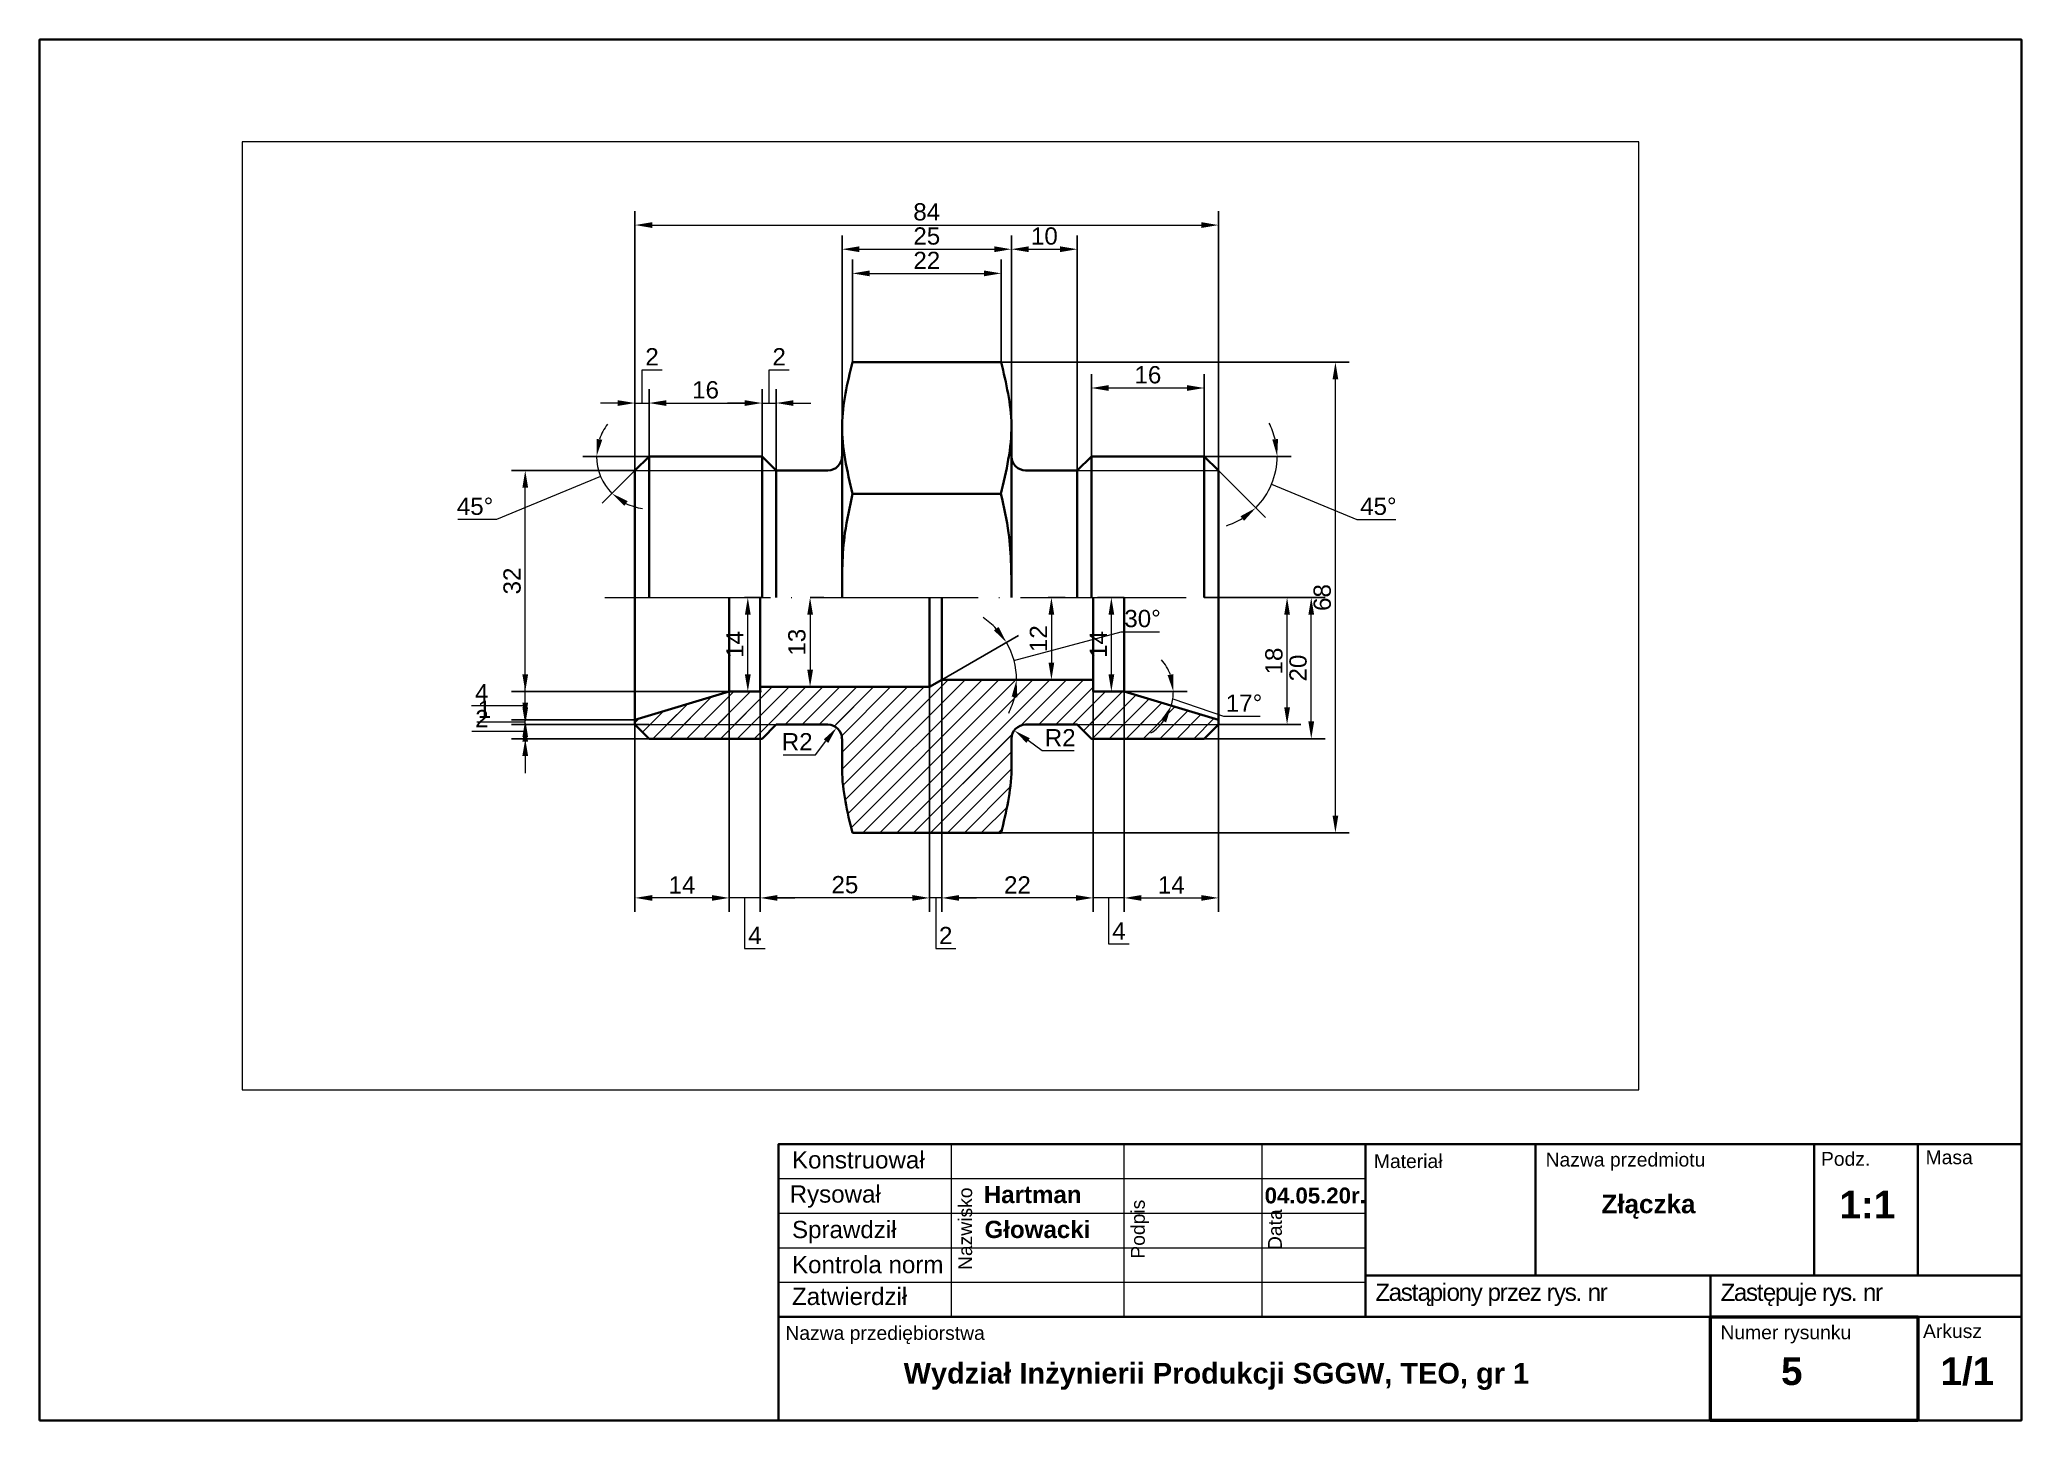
# Paper-space layout 'Układ1' of a CAD drawing. Header units: millimetres. Extents: x 5 to 292, y 5 to 205.
# The model-space entities are those that its viewports show. They can reach past a viewport. Long polylines and large blocks are cut down to what shows.
import ezdxf

# ---------------------------------------------------------------- set-up
doc = ezdxf.new("R2010")
doc.units = ezdxf.units.MM
doc.linetypes.add('ACAD_ISO04W100', pattern=[30, 24, -3, 0, -3])
doc.layers.get('0').update_dxf_attribs({"plot": 0})
for name, color, linetype, lineweight in [('l. b. gruba', 7, 'Continuous', 50), ('l. cienka', 7, 'Continuous', 15), ('l. gruba', 7, 'Continuous', 35), ('średnica', 7, 'ACAD_ISO04W100', 15)]:
    doc.layers.add(name, color=color, linetype=linetype, lineweight=lineweight)
doc.styles.add('Opisowy', font='arial.ttf')
doc.styles.get("Standard").update_dxf_attribs({"font": 'arial.ttf'})
doc.dimstyles.new('ISO-25', dxfattribs={"dimtxt": 2.5, "dimasz": 2.5, "dimexe": 2, "dimexo": 0, "dimtad": 1, "dimtoh": 1, "dimdec": 0, "dimzin": 9, "dimtxsty": 'Standard', "dimcen": 2.5, "dimadec": 0, "dimazin": 0, "dimtfac": 1, "dimtdec": 0, "dimtmove": 1, "dimatfit": 0, "dimfxl": 1, "dimlwd": 9, "dimarcsym": 0})
pattern_1 = [(45, (401.954, 824.1795), (-1.22412, 1.22412), [])]

psp = doc.layouts.new('Układ1')

# ---------------------------------------------------------------- texts
at = {"layer": 'l. cienka', "attachment_point": 1, "style": 'Opisowy'}
for s, insert, char_height, width in [('{\\fArial|b1|i0|c238|p34;Hartman}', (141.73, 38.97), 2.5, 15.114), ('{\\fArial|b1|i0|c238|p34;04.05.20r.}', (182.41, 38.72), 2.3, 15.114), ('{\\fArial|b1|i0|c238|p34;Złączka}', (231.18, 37.7), 2.7, 17.1334), ('{\\fArial|b1|i0|c238|p34;1:1}', (265.66, 38.26), 4, 6.983), ('{\\fArial|b1|i0|c238|p34;Głowacki}', (141.84, 33.91), 2.5, 15.114), ('{\\fArial|b1|i0|c238|p34;Wydział Inżynierii Produkcji SGGW, TEO, gr 1}', (130.13, 13.33), 3, 92.8055), ('{\\fArial|b1|i0|c238|p34;5}', (257.2, 14.12), 4, 7.8441), ('{\\fArial|b1|i0|c238|p34;1/1}', (280.29, 14.13), 4, 7.8774)]:
    psp.add_mtext(s, dxfattribs=dict(at, insert=insert, char_height=char_height, width=width))

msp = doc.modelspace()

# ---------------------------------------------------------------- blocks, each defined once
blk = doc.blocks.new('blok A4')
at = {"layer": 'l. b. gruba'}
blk.add_lwpolyline([(277, 5), (247, 5), (247, 20), (277, 20)], close=True, dxfattribs=at)
at = {"layer": 'l. cienka'}
for p, q in [((137, 45), (137, 20)), ((162, 45), (162, 20)), ((182, 45), (182, 20)), ((197, 40), (112, 40)), ((112, 35), (197, 35)), ((112, 30), (197, 30)), ((112, 25), (197, 25))]:
    blk.add_line(p, q, dxfattribs=at)
at = {"layer": 'l. gruba'}
for p, q in [((277, 45), (277, 26)), ((247, 20), (247, 26))]:
    blk.add_line(p, q, dxfattribs=at)
for points in [[(5, 5), (292, 5), (292, 205), (5, 205)], [(292, 5), (112, 5), (112, 45), (292, 45)], [(292, 20), (197, 20), (197, 45), (292, 45)], [(197, 45), (221.64, 45), (221.64, 26), (197, 26)], [(292, 45), (262, 45), (262, 26), (292, 26)], [(292, 20), (197, 20), (197, 26), (292, 26)], [(292, 5), (112, 5), (112, 20), (292, 20)], [(292, 5), (277, 5), (277, 20), (292, 20)]]:
    blk.add_lwpolyline(points, close=True, dxfattribs=at)
at = {"layer": 'l. cienka', "char_height": 2.5, "attachment_point": 1}
for s, width, heights, insert in [('\\pxi1;Konstruował', 23.5451, [6.69], (111.46, 43.99)), (' Rysował', 23.4908, [0], (112.65, 39.04)), ('\\pxi1;Sprawdził', 23.5451, [6.69], (111.46, 33.9)), ('\\pxi1;Kontrola norm', 24.9004, [3.82], (111.46, 28.82)), ('\\pxi1;Zatwierdził', 23.5451, [4.21], (111.46, 24.21))]:
    blk.add_mtext_dynamic_manual_height_columns(s, width=width, gutter_width=12.5, heights=heights, dxfattribs=dict(at, insert=insert))
at = {"layer": 'l. cienka', "attachment_point": 1, "style": 'Opisowy'}
for s, insert, char_height, width in [('Materiał', (198.23, 43.55), 2, 11.2308), ('Nazwa przedmiotu', (223.1, 43.77), 2, 26.405), ('Podz.', (262.98, 43.88), 2, 9.4087), ('Masa', (278.13, 44.11), 2, 10.366), ('{\\T0.9;Zastąpiony przez rys. nr}', (198.45, 24.81), 2.5, 46.6214), ('{\\T0.9;Zastępuje rys. nr}', (248.45, 24.81), 2.5, 43.5455), ('Nazwa przediębiorstwa', (113, 18.66), 2, 38.3385), ('Numer rysunku', (248.42, 18.75), 2, 21.8549), ('Arkusz', (277.76, 18.93), 2, 38.3385)]:
    blk.add_mtext(s, dxfattribs=dict(at, insert=insert, char_height=char_height, width=width))
at = {"layer": 'l. cienka', "char_height": 2, "attachment_point": 1, "rotation": 90, "style": 'Opisowy'}
for s, insert, width in [('\\pxt10;Nazwisko', (138.04, 26.78), 16.5645), ('Podpis', (163.05, 28.42), 10.7066), ('Data', (182.9, 29.67), 7.3907)]:
    blk.add_mtext(s, dxfattribs=dict(at, insert=insert, width=width))
blk = doc.blocks.new('*D1')
at = {"layer": 'Defpoints', "color": 0, "transparency": 16777216}
for p in [(458.52, 988.66), (456.48, 978.89), (458.52, 978.89)]:
    blk.add_point(p, dxfattribs=at)
at = {"layer": 'l. cienka', "color": 0, "lineweight": 9, "transparency": 16777216}
for p, q in [((457.5, 988.66), (457.5, 993.48)), ((457.5, 993.48), (460.41, 993.48)), ((453.98, 988.66), (451.48, 988.66)), ((456.48, 988.66), (458.52, 988.66)), ((456.48, 988.66), (458.52, 988.66)), ((461.02, 988.66), (463.52, 988.66))]:
    blk.add_line(p, q, dxfattribs=at)
at = {"layer": 'l. cienka', "color": 0, "lineweight": -2, "transparency": 16777216}
for p, q in [((456.48, 978.89), (456.48, 990.66)), ((458.52, 978.89), (458.52, 990.66))]:
    blk.add_line(p, q, dxfattribs=at)
at = {"layer": 'l. cienka', "color": 0, "transparency": 16777216}
for points in [[(453.98, 989.07), (453.98, 988.24), (456.48, 988.66)], [(461.02, 989.07), (461.02, 988.24), (458.52, 988.66)]]:
    blk.add_solid(points, dxfattribs=at)
at = {"layer": 'l. cienka', "color": 0, "transparency": 16777216, "insert": (458.95, 995.36), "char_height": 2.5, "attachment_point": 5}
blk.add_mtext('2', dxfattribs=at)
blk = doc.blocks.new('*D2')
at = {"layer": 'Defpoints', "color": 0, "transparency": 16777216}
for p in [(474.88, 988.66), (458.52, 978.89), (474.88, 980.94)]:
    blk.add_point(p, dxfattribs=at)
at = {"layer": 'l. cienka', "color": 0, "lineweight": -2, "transparency": 16777216}
for p, q in [((458.52, 978.89), (458.52, 990.66)), ((474.88, 980.94), (474.88, 990.66))]:
    blk.add_line(p, q, dxfattribs=at)
at = {"layer": 'l. cienka', "color": 0, "lineweight": 9, "transparency": 16777216}
blk.add_line((461.02, 988.66), (472.38, 988.66), dxfattribs=at)
at = {"layer": 'l. cienka', "color": 0, "transparency": 16777216}
for points in [[(461.02, 989.07), (461.02, 988.24), (458.52, 988.66)], [(472.38, 989.07), (472.38, 988.24), (474.88, 988.66)]]:
    blk.add_solid(points, dxfattribs=at)
at = {"layer": 'l. cienka', "color": 0, "transparency": 16777216, "insert": (466.7, 990.56), "char_height": 2.5, "attachment_point": 5}
blk.add_mtext('16', dxfattribs=at)
blk = doc.blocks.new('*D3')
at = {"layer": 'Defpoints', "color": 0, "transparency": 16777216}
for p in [(476.93, 988.66), (474.88, 980.94), (476.93, 978.9)]:
    blk.add_point(p, dxfattribs=at)
at = {"layer": 'l. cienka', "color": 0, "lineweight": 9, "transparency": 16777216}
for p, q in [((475.9, 988.66), (475.9, 993.48)), ((475.9, 993.48), (478.81, 993.48)), ((472.38, 988.66), (469.88, 988.66)), ((474.88, 988.66), (476.93, 988.66)), ((474.88, 988.66), (476.93, 988.66)), ((479.43, 988.66), (481.93, 988.66))]:
    blk.add_line(p, q, dxfattribs=at)
at = {"layer": 'l. cienka', "color": 0, "lineweight": -2, "transparency": 16777216}
for p, q in [((474.88, 980.94), (474.88, 990.66)), ((476.93, 978.9), (476.93, 990.66))]:
    blk.add_line(p, q, dxfattribs=at)
at = {"layer": 'l. cienka', "color": 0, "transparency": 16777216}
for points in [[(472.38, 989.07), (472.38, 988.24), (474.88, 988.66)], [(479.43, 989.07), (479.43, 988.24), (476.93, 988.66)]]:
    blk.add_solid(points, dxfattribs=at)
at = {"layer": 'l. cienka', "color": 0, "transparency": 16777216, "insert": (477.36, 995.36), "char_height": 2.5, "attachment_point": 5}
blk.add_mtext('2', dxfattribs=at)
blk = doc.blocks.new('*D4')
at = {"layer": 'Defpoints', "color": 0, "transparency": 16777216}
for p in [(511, 1010.94), (486.47, 985.47), (511, 985.47)]:
    blk.add_point(p, dxfattribs=at)
at = {"layer": 'l. cienka', "color": 0, "lineweight": -2, "transparency": 16777216}
for p, q in [((486.47, 985.47), (486.47, 1012.94)), ((511, 985.47), (511, 1012.94))]:
    blk.add_line(p, q, dxfattribs=at)
at = {"layer": 'l. cienka', "color": 0, "lineweight": 9, "transparency": 16777216}
blk.add_line((488.97, 1010.94), (508.5, 1010.94), dxfattribs=at)
at = {"layer": 'l. cienka', "color": 0, "transparency": 16777216}
for points in [[(488.97, 1011.36), (488.97, 1010.52), (486.47, 1010.94)], [(508.5, 1011.36), (508.5, 1010.52), (511, 1010.94)]]:
    blk.add_solid(points, dxfattribs=at)
at = {"layer": 'l. cienka', "color": 0, "transparency": 16777216, "insert": (498.74, 1012.84), "char_height": 2.5, "attachment_point": 5}
blk.add_mtext('25', dxfattribs=at)
blk = doc.blocks.new('*D5')
at = {"layer": 'Defpoints', "color": 0, "transparency": 16777216}
for p in [(509.51, 1007.44), (487.96, 994.57), (509.51, 994.57)]:
    blk.add_point(p, dxfattribs=at)
at = {"layer": 'l. cienka', "color": 0, "lineweight": -2, "transparency": 16777216}
for p, q in [((487.96, 994.57), (487.96, 1009.44)), ((509.51, 994.57), (509.51, 1009.44))]:
    blk.add_line(p, q, dxfattribs=at)
at = {"layer": 'l. cienka', "color": 0, "lineweight": 9, "transparency": 16777216}
blk.add_line((490.46, 1007.44), (507.01, 1007.44), dxfattribs=at)
at = {"layer": 'l. cienka', "color": 0, "transparency": 16777216}
for points in [[(490.46, 1007.86), (490.46, 1007.02), (487.96, 1007.44)], [(507.01, 1007.86), (507.01, 1007.02), (509.51, 1007.44)]]:
    blk.add_solid(points, dxfattribs=at)
at = {"layer": 'l. cienka', "color": 0, "transparency": 16777216, "insert": (498.74, 1009.32), "char_height": 2.5, "attachment_point": 5}
blk.add_mtext('22', dxfattribs=at)
blk = doc.blocks.new('*D6')
at = {"layer": 'Defpoints', "color": 0, "transparency": 16777216}
for p in [(520.53, 1010.94), (511, 985.47), (520.53, 978.89)]:
    blk.add_point(p, dxfattribs=at)
at = {"layer": 'l. cienka', "color": 0, "lineweight": -2, "transparency": 16777216}
for p, q in [((511, 985.47), (511, 1012.94)), ((520.53, 978.89), (520.53, 1012.94))]:
    blk.add_line(p, q, dxfattribs=at)
at = {"layer": 'l. cienka', "color": 0, "lineweight": 9, "transparency": 16777216}
blk.add_line((513.5, 1010.94), (518.03, 1010.94), dxfattribs=at)
at = {"layer": 'l. cienka', "color": 0, "transparency": 16777216}
for points in [[(513.5, 1011.36), (513.5, 1010.52), (511, 1010.94)], [(518.03, 1011.36), (518.03, 1010.52), (520.53, 1010.94)]]:
    blk.add_solid(points, dxfattribs=at)
at = {"layer": 'l. cienka', "color": 0, "transparency": 16777216, "insert": (515.77, 1012.84), "char_height": 2.5, "attachment_point": 5}
blk.add_mtext('10', dxfattribs=at)
blk = doc.blocks.new('*D7')
at = {"layer": 'Defpoints', "color": 0, "transparency": 16777216}
for p in [(540.98, 1014.44), (456.48, 978.89), (540.98, 978.89)]:
    blk.add_point(p, dxfattribs=at)
at = {"layer": 'l. cienka', "color": 0, "lineweight": -2, "transparency": 16777216}
for p, q in [((456.48, 978.89), (456.48, 1016.44)), ((540.98, 978.89), (540.98, 1016.44))]:
    blk.add_line(p, q, dxfattribs=at)
at = {"layer": 'l. cienka', "color": 0, "lineweight": 9, "transparency": 16777216}
blk.add_line((458.98, 1014.44), (538.48, 1014.44), dxfattribs=at)
at = {"layer": 'l. cienka', "color": 0, "transparency": 16777216}
for points in [[(458.98, 1014.86), (458.98, 1014.02), (456.48, 1014.44)], [(538.48, 1014.86), (538.48, 1014.02), (540.98, 1014.44)]]:
    blk.add_solid(points, dxfattribs=at)
at = {"layer": 'l. cienka', "color": 0, "transparency": 16777216, "insert": (498.73, 1016.34), "char_height": 2.5, "attachment_point": 5}
blk.add_mtext('84', dxfattribs=at)
blk = doc.blocks.new('*D8')
at = {"layer": 'Defpoints', "color": 0, "transparency": 16777216}
for p in [(538.93, 990.84), (522.58, 980.94), (538.93, 980.94)]:
    blk.add_point(p, dxfattribs=at)
at = {"layer": 'l. cienka', "color": 0, "lineweight": -2, "transparency": 16777216}
for p, q in [((522.58, 980.94), (522.58, 992.84)), ((538.93, 980.94), (538.93, 992.84))]:
    blk.add_line(p, q, dxfattribs=at)
at = {"layer": 'l. cienka', "color": 0, "lineweight": 9, "transparency": 16777216}
blk.add_line((525.08, 990.84), (536.43, 990.84), dxfattribs=at)
at = {"layer": 'l. cienka', "color": 0, "transparency": 16777216}
for points in [[(525.08, 991.26), (525.08, 990.42), (522.58, 990.84)], [(536.43, 991.26), (536.43, 990.42), (538.93, 990.84)]]:
    blk.add_solid(points, dxfattribs=at)
at = {"layer": 'l. cienka', "color": 0, "transparency": 16777216, "insert": (530.76, 992.74), "char_height": 2.5, "attachment_point": 5}
blk.add_mtext('16', dxfattribs=at)
blk = doc.blocks.new('*D9')
at = {"layer": 'Defpoints', "color": 0, "transparency": 16777216}
for p in [(527.33, 946.86), (540.98, 946.86), (540.98, 916.98)]:
    blk.add_point(p, dxfattribs=at)
at = {"layer": 'l. cienka', "color": 0, "lineweight": -2, "transparency": 16777216}
for p, q in [((527.33, 946.86), (527.33, 914.98)), ((540.98, 946.86), (540.98, 914.98))]:
    blk.add_line(p, q, dxfattribs=at)
at = {"layer": 'l. cienka', "color": 0, "lineweight": 9, "transparency": 16777216}
blk.add_line((529.83, 916.98), (538.48, 916.98), dxfattribs=at)
at = {"layer": 'l. cienka', "color": 0, "transparency": 16777216}
for points in [[(529.83, 917.39), (529.83, 916.56), (527.33, 916.98)], [(538.48, 917.39), (538.48, 916.56), (540.98, 916.98)]]:
    blk.add_solid(points, dxfattribs=at)
at = {"layer": 'l. cienka', "color": 0, "transparency": 16777216, "insert": (534.15, 918.86), "char_height": 2.5, "attachment_point": 5}
blk.add_mtext('14', dxfattribs=at)
blk = doc.blocks.new('*D10')
at = {"layer": 'Defpoints', "color": 0, "transparency": 16777216}
for p in [(500.92, 948.56), (522.83, 948.56), (500.92, 916.98)]:
    blk.add_point(p, dxfattribs=at)
at = {"layer": 'l. cienka', "color": 0, "lineweight": -2, "transparency": 16777216}
for p, q in [((500.92, 948.56), (500.92, 914.98)), ((522.83, 948.56), (522.83, 914.98))]:
    blk.add_line(p, q, dxfattribs=at)
at = {"layer": 'l. cienka', "color": 0, "lineweight": 9, "transparency": 16777216}
blk.add_line((520.33, 916.98), (503.42, 916.98), dxfattribs=at)
at = {"layer": 'l. cienka', "color": 0, "transparency": 16777216}
for points in [[(503.42, 917.39), (503.42, 916.56), (500.92, 916.98)], [(520.33, 917.39), (520.33, 916.56), (522.83, 916.98)]]:
    blk.add_solid(points, dxfattribs=at)
at = {"layer": 'l. cienka', "color": 0, "transparency": 16777216, "insert": (511.87, 918.86), "char_height": 2.5, "attachment_point": 5}
blk.add_mtext('22', dxfattribs=at)
blk = doc.blocks.new('*D11')
at = {"layer": 'Defpoints', "color": 0, "transparency": 16777216}
for p in [(499.14, 947.54), (500.92, 948.56), (499.14, 916.98)]:
    blk.add_point(p, dxfattribs=at)
at = {"layer": 'l. cienka', "color": 0, "lineweight": -2, "transparency": 16777216}
for p, q in [((499.14, 947.54), (499.14, 914.98)), ((500.92, 948.56), (500.92, 914.98))]:
    blk.add_line(p, q, dxfattribs=at)
at = {"layer": 'l. cienka', "color": 0, "lineweight": 9, "transparency": 16777216}
for p, q in [((496.64, 916.98), (494.14, 916.98)), ((500.92, 916.98), (499.14, 916.98)), ((500.92, 916.98), (499.14, 916.98)), ((500.03, 916.98), (500.03, 909.65)), ((503.42, 916.98), (505.92, 916.98)), ((500.03, 909.65), (502.94, 909.65))]:
    blk.add_line(p, q, dxfattribs=at)
at = {"layer": 'l. cienka', "color": 0, "transparency": 16777216}
for points in [[(496.64, 917.39), (496.64, 916.56), (499.14, 916.98)], [(503.42, 917.39), (503.42, 916.56), (500.92, 916.98)]]:
    blk.add_solid(points, dxfattribs=at)
at = {"layer": 'l. cienka', "color": 0, "transparency": 16777216, "insert": (501.48, 911.53), "char_height": 2.5, "attachment_point": 5}
blk.add_mtext('2', dxfattribs=at)
blk = doc.blocks.new('*D12')
at = {"layer": 'Defpoints', "color": 0, "transparency": 16777216}
for p in [(499.14, 947.54), (474.61, 946.86), (474.61, 916.98)]:
    blk.add_point(p, dxfattribs=at)
at = {"layer": 'l. cienka', "color": 0, "lineweight": -2, "transparency": 16777216}
for p, q in [((499.14, 947.54), (499.14, 914.98)), ((474.61, 946.86), (474.61, 914.98))]:
    blk.add_line(p, q, dxfattribs=at)
at = {"layer": 'l. cienka', "color": 0, "lineweight": 9, "transparency": 16777216}
blk.add_line((496.64, 916.98), (477.11, 916.98), dxfattribs=at)
at = {"layer": 'l. cienka', "color": 0, "transparency": 16777216}
for points in [[(477.11, 917.39), (477.11, 916.56), (474.61, 916.98)], [(496.64, 917.39), (496.64, 916.56), (499.14, 916.98)]]:
    blk.add_solid(points, dxfattribs=at)
at = {"layer": 'l. cienka', "color": 0, "transparency": 16777216, "insert": (486.88, 918.88), "char_height": 2.5, "attachment_point": 5}
blk.add_mtext('25', dxfattribs=at)
blk = doc.blocks.new('*D13')
at = {"layer": 'Defpoints', "color": 0, "transparency": 16777216}
for p in [(470.11, 946.86), (474.61, 946.86), (470.11, 916.98)]:
    blk.add_point(p, dxfattribs=at)
at = {"layer": 'l. cienka', "color": 0, "lineweight": -2, "transparency": 16777216}
for p, q in [((470.11, 946.86), (470.11, 914.98)), ((474.61, 946.86), (474.61, 914.98))]:
    blk.add_line(p, q, dxfattribs=at)
at = {"layer": 'l. cienka', "color": 0, "lineweight": 9, "transparency": 16777216}
for p, q in [((467.61, 916.98), (465.11, 916.98)), ((474.61, 916.98), (470.11, 916.98)), ((474.61, 916.98), (470.11, 916.98)), ((472.36, 916.98), (472.36, 909.67)), ((477.11, 916.98), (479.61, 916.98)), ((472.36, 909.67), (475.34, 909.67))]:
    blk.add_line(p, q, dxfattribs=at)
at = {"layer": 'l. cienka', "color": 0, "transparency": 16777216}
for points in [[(467.61, 917.39), (467.61, 916.56), (470.11, 916.98)], [(477.11, 917.39), (477.11, 916.56), (474.61, 916.98)]]:
    blk.add_solid(points, dxfattribs=at)
at = {"layer": 'l. cienka', "color": 0, "transparency": 16777216, "insert": (473.85, 911.54), "char_height": 2.5, "attachment_point": 5}
blk.add_mtext('4', dxfattribs=at)
blk = doc.blocks.new('*D14')
at = {"layer": 'Defpoints', "color": 0, "transparency": 16777216}
for p in [(470.11, 946.86), (456.48, 942.77), (456.48, 916.98)]:
    blk.add_point(p, dxfattribs=at)
at = {"layer": 'l. cienka', "color": 0, "lineweight": -2, "transparency": 16777216}
for p, q in [((470.11, 946.86), (470.11, 914.98)), ((456.48, 942.77), (456.48, 914.98))]:
    blk.add_line(p, q, dxfattribs=at)
at = {"layer": 'l. cienka', "color": 0, "lineweight": 9, "transparency": 16777216}
blk.add_line((467.61, 916.98), (458.98, 916.98), dxfattribs=at)
at = {"layer": 'l. cienka', "color": 0, "transparency": 16777216}
for points in [[(458.98, 917.39), (458.98, 916.56), (456.48, 916.98)], [(467.61, 917.39), (467.61, 916.56), (470.11, 916.98)]]:
    blk.add_solid(points, dxfattribs=at)
at = {"layer": 'l. cienka', "color": 0, "transparency": 16777216, "insert": (463.29, 918.86), "char_height": 2.5, "attachment_point": 5}
blk.add_mtext('14', dxfattribs=at)
blk = doc.blocks.new('*D15')
at = {"layer": 'Defpoints', "color": 0, "transparency": 16777216}
for p in [(522.83, 916.98), (522.83, 916.98), (527.33, 916.98)]:
    blk.add_point(p, dxfattribs=at)
at = {"layer": 'l. cienka', "color": 0, "lineweight": -2, "transparency": 16777216}
for p, q in [((522.83, 916.98), (522.83, 918.98)), ((527.33, 916.98), (527.33, 918.98))]:
    blk.add_line(p, q, dxfattribs=at)
at = {"layer": 'l. cienka', "color": 0, "lineweight": 9, "transparency": 16777216}
for p, q in [((520.33, 916.98), (517.83, 916.98)), ((527.33, 916.98), (522.83, 916.98)), ((527.33, 916.98), (522.83, 916.98)), ((525.08, 916.98), (525.08, 910.31)), ((529.83, 916.98), (532.33, 916.98)), ((525.08, 910.31), (528.06, 910.31))]:
    blk.add_line(p, q, dxfattribs=at)
at = {"layer": 'l. cienka', "color": 0, "transparency": 16777216}
for points in [[(520.33, 917.39), (520.33, 916.56), (522.83, 916.98)], [(529.83, 917.39), (529.83, 916.56), (527.33, 916.98)]]:
    blk.add_solid(points, dxfattribs=at)
at = {"layer": 'l. cienka', "color": 0, "transparency": 16777216, "insert": (526.57, 912.19), "char_height": 2.5, "attachment_point": 5}
blk.add_mtext('4', dxfattribs=at)
blk = doc.blocks.new('*D16')
at = {"layer": 'Defpoints', "color": 0, "transparency": 16777216}
for p in [(540.98, 960.49), (550.92, 960.49), (540.98, 942.09)]:
    blk.add_point(p, dxfattribs=at)
at = {"layer": 'l. cienka', "color": 0, "lineweight": -2, "transparency": 16777216}
for p, q in [((540.98, 960.49), (552.92, 960.49)), ((540.98, 942.09), (552.92, 942.09))]:
    blk.add_line(p, q, dxfattribs=at)
at = {"layer": 'l. cienka', "color": 0, "lineweight": 9, "transparency": 16777216}
blk.add_line((550.92, 944.59), (550.92, 957.99), dxfattribs=at)
at = {"layer": 'l. cienka', "color": 0, "transparency": 16777216}
for points in [[(550.5, 957.99), (551.34, 957.99), (550.92, 960.49)], [(550.5, 944.59), (551.34, 944.59), (550.92, 942.09)]]:
    blk.add_solid(points, dxfattribs=at)
at = {"layer": 'l. cienka', "color": 0, "transparency": 16777216, "insert": (549.02, 951.29), "char_height": 2.5, "attachment_point": 5, "rotation": 90}
blk.add_mtext('18', dxfattribs=at)
blk = doc.blocks.new('*D17')
at = {"layer": 'Defpoints', "color": 0, "transparency": 16777216}
for p in [(498.74, 994.57), (557.92, 994.57), (498.74, 926.41)]:
    blk.add_point(p, dxfattribs=at)
at = {"layer": 'l. cienka', "color": 0, "lineweight": -2, "transparency": 16777216}
for p, q in [((498.74, 994.57), (559.92, 994.57)), ((498.74, 926.41), (559.92, 926.41))]:
    blk.add_line(p, q, dxfattribs=at)
at = {"layer": 'l. cienka', "color": 0, "lineweight": 9, "transparency": 16777216}
blk.add_line((557.92, 928.91), (557.92, 992.07), dxfattribs=at)
at = {"layer": 'l. cienka', "color": 0, "transparency": 16777216}
for points in [[(557.5, 992.07), (558.34, 992.07), (557.92, 994.57)], [(557.5, 928.91), (558.34, 928.91), (557.92, 926.41)]]:
    blk.add_solid(points, dxfattribs=at)
at = {"layer": 'l. cienka', "color": 0, "transparency": 16777216, "insert": (556.02, 960.49), "char_height": 2.5, "attachment_point": 5, "rotation": 90}
blk.add_mtext('68', dxfattribs=at)
blk = doc.blocks.new('*D18')
at = {"layer": 'Defpoints', "color": 0, "transparency": 16777216}
for p in [(481.84, 960.49), (481.84, 947.54), (481.84, 947.54)]:
    blk.add_point(p, dxfattribs=at)
at = {"layer": 'l. cienka', "color": 0, "lineweight": -2, "transparency": 16777216}
for p, q in [((481.84, 960.49), (483.84, 960.49)), ((481.84, 947.54), (483.84, 947.54))]:
    blk.add_line(p, q, dxfattribs=at)
at = {"layer": 'l. cienka', "color": 0, "lineweight": 9, "transparency": 16777216}
blk.add_line((481.84, 957.99), (481.84, 950.04), dxfattribs=at)
at = {"layer": 'l. cienka', "color": 0, "transparency": 16777216}
for points in [[(481.43, 957.99), (482.26, 957.99), (481.84, 960.49)], [(481.43, 950.04), (482.26, 950.04), (481.84, 947.54)]]:
    blk.add_solid(points, dxfattribs=at)
at = {"layer": 'l. cienka', "color": 0, "transparency": 16777216, "insert": (479.94, 954.02), "char_height": 2.5, "attachment_point": 5, "rotation": 90}
blk.add_mtext('13', dxfattribs=at)
blk = doc.blocks.new('*D19')
at = {"layer": 'Defpoints', "color": 0, "transparency": 16777216}
for p in [(525.47, 960.49), (527.33, 960.49), (527.33, 946.86)]:
    blk.add_point(p, dxfattribs=at)
at = {"layer": 'l. cienka', "color": 0, "lineweight": -2, "transparency": 16777216}
for p, q in [((527.33, 960.49), (523.47, 960.49)), ((527.33, 946.86), (523.47, 946.86))]:
    blk.add_line(p, q, dxfattribs=at)
at = {"layer": 'l. cienka', "color": 0, "lineweight": 9, "transparency": 16777216}
blk.add_line((525.47, 949.36), (525.47, 957.99), dxfattribs=at)
at = {"layer": 'l. cienka', "color": 0, "transparency": 16777216}
for points in [[(525.06, 957.99), (525.89, 957.99), (525.47, 960.49)], [(525.06, 949.36), (525.89, 949.36), (525.47, 946.86)]]:
    blk.add_solid(points, dxfattribs=at)
at = {"layer": 'l. cienka', "color": 0, "transparency": 16777216, "insert": (523.59, 953.68), "char_height": 2.5, "attachment_point": 5, "rotation": 90}
blk.add_mtext('14', dxfattribs=at)
blk = doc.blocks.new('*D20')
at = {"layer": 'Defpoints', "color": 0, "transparency": 16777216}
for p in [(485.69, 941.65), (484.42, 940.04)]:
    blk.add_point(p, dxfattribs=at)
at = {"layer": 'l. cienka', "color": 0, "lineweight": 9, "transparency": 16777216}
for p, q in [((482.6, 937.72), (484.14, 939.68)), ((477.96, 937.72), (482.6, 937.72))]:
    blk.add_line(p, q, dxfattribs=at)
at = {"layer": 'l. cienka', "color": 0, "transparency": 16777216}
blk.add_solid([(483.81, 939.94), (484.47, 939.43), (485.69, 941.65)], dxfattribs=at)
at = {"layer": 'l. cienka', "color": 0, "transparency": 16777216, "insert": (479.97, 939.6), "char_height": 2.5, "attachment_point": 5}
blk.add_mtext('R2', dxfattribs=at)
blk = doc.blocks.new('*D21')
at = {"layer": 'Defpoints', "color": 0, "transparency": 16777216}
for p in [(511.4, 941.25), (513.05, 940.04)]:
    blk.add_point(p, dxfattribs=at)
at = {"layer": 'l. cienka', "color": 0, "lineweight": 9, "transparency": 16777216}
for p, q in [((515.44, 938.3), (513.42, 939.78)), ((520.07, 938.3), (515.44, 938.3))]:
    blk.add_line(p, q, dxfattribs=at)
at = {"layer": 'l. cienka', "color": 0, "transparency": 16777216}
blk.add_solid([(513.66, 940.11), (513.17, 939.44), (511.4, 941.25)], dxfattribs=at)
at = {"layer": 'l. cienka', "color": 0, "transparency": 16777216, "insert": (518.06, 940.18), "char_height": 2.5, "attachment_point": 5}
blk.add_mtext('R2', dxfattribs=at)
blk = doc.blocks.new('*D22')
at = {"layer": 'Defpoints', "color": 0, "transparency": 16777216}
for p in [(456.48, 978.89), (458.52, 980.94), (458.52, 980.94), (474.88, 980.94), (451.94, 977.14)]:
    blk.add_point(p, dxfattribs=at)
at = {"layer": 'l. cienka', "color": 0, "lineweight": -2, "transparency": 16777216}
for p, q in [((458.52, 980.94), (448.92, 980.94)), ((456.48, 978.89), (451.73, 974.15))]:
    blk.add_line(p, q, dxfattribs=at)
at = {"layer": 'l. cienka', "color": 0, "lineweight": 9, "transparency": 16777216}
for p, q in [((451.5, 978.03), (436.44, 971.79)), ((436.44, 971.79), (430.81, 971.79))]:
    blk.add_line(p, q, dxfattribs=at)
for start, end in [(142.1566, 161.0783), (180, 225), (243.9217, 262.8434)]:
    blk.add_arc((458.52, 980.94), 7.6, start, end, dxfattribs=at)
at = {"layer": 'l. cienka', "color": 0, "transparency": 16777216}
for points in [[(451.74, 983.34), (450.92, 983.47), (450.92, 980.94)], [(454.94, 973.77), (455.42, 974.45), (453.15, 975.56)]]:
    blk.add_solid(points, dxfattribs=at)
at = {"layer": 'l. cienka', "color": 0, "transparency": 16777216, "insert": (433.32, 973.69), "char_height": 2.5, "attachment_point": 5}
blk.add_mtext('45°', dxfattribs=at)
blk = doc.blocks.new('*D24')
at = {"layer": 'Defpoints', "color": 0, "transparency": 16777216}
for p in [(522.83, 946.86), (527.33, 946.86), (527.33, 946.86), (534.32, 945.49), (540.98, 942.77)]:
    blk.add_point(p, dxfattribs=at)
at = {"layer": 'l. cienka', "color": 0, "lineweight": -2, "transparency": 16777216}
blk.add_line((527.33, 946.86), (536.45, 946.86), dxfattribs=at)
at = {"layer": 'l. cienka', "color": 0, "lineweight": 9, "transparency": 16777216}
for p, q in [((534.38, 945.83), (541.73, 943.31)), ((541.73, 943.31), (547.03, 943.31))]:
    blk.add_line(p, q, dxfattribs=at)
for start, end in [(20.2108, 40.4216), (343.3211, 360), (302.8996, 323.1104)]:
    blk.add_arc((527.33, 946.86), 7.12, start, end, dxfattribs=at)
at = {"layer": 'l. cienka', "color": 0, "transparency": 16777216}
for points in [[(534.43, 949.39), (533.61, 949.25), (534.45, 946.86)], [(532.66, 942.77), (533.4, 942.4), (534.15, 944.82)]]:
    blk.add_solid(points, dxfattribs=at)
at = {"layer": 'l. cienka', "color": 0, "transparency": 16777216, "insert": (544.69, 945.19), "char_height": 2.5, "attachment_point": 5}
blk.add_mtext('17°', dxfattribs=at)
blk = doc.blocks.new('*D25')
at = {"layer": 'Defpoints', "color": 0, "transparency": 16777216}
for p in [(440.59, 942.09), (458.52, 942.09), (458.52, 940.04)]:
    blk.add_point(p, dxfattribs=at)
at = {"layer": 'l. cienka', "color": 0, "lineweight": 9, "transparency": 16777216}
for p, q in [((440.59, 944.59), (440.59, 947.09)), ((440.59, 940.04), (440.59, 942.09)), ((440.59, 940.04), (440.59, 942.09)), ((435.76, 941.07), (432.86, 941.07)), ((440.59, 941.07), (435.76, 941.07)), ((440.59, 937.54), (440.59, 935.04))]:
    blk.add_line(p, q, dxfattribs=at)
at = {"layer": 'l. cienka', "color": 0, "lineweight": -2, "transparency": 16777216}
for p, q in [((458.52, 942.09), (438.59, 942.09)), ((458.52, 940.04), (438.59, 940.04))]:
    blk.add_line(p, q, dxfattribs=at)
at = {"layer": 'l. cienka', "color": 0, "transparency": 16777216}
for points in [[(440.17, 944.59), (441, 944.59), (440.59, 942.09)], [(440.17, 937.54), (441, 937.54), (440.59, 940.04)]]:
    blk.add_solid(points, dxfattribs=at)
at = {"layer": 'l. cienka', "color": 0, "transparency": 16777216, "insert": (434.31, 942.95), "char_height": 2.5, "attachment_point": 5}
blk.add_mtext('2', dxfattribs=at)
blk = doc.blocks.new('*D26')
at = {"layer": 'Defpoints', "color": 0, "transparency": 16777216}
for p in [(440.59, 942.77), (456.48, 942.77), (458.52, 942.09)]:
    blk.add_point(p, dxfattribs=at)
at = {"layer": 'l. cienka', "color": 0, "lineweight": 9, "transparency": 16777216}
for p, q in [((440.59, 945.27), (440.59, 947.77)), ((435.76, 942.43), (433.59, 942.43)), ((440.59, 942.43), (435.76, 942.43)), ((440.59, 942.09), (440.59, 942.77)), ((440.59, 942.09), (440.59, 942.77)), ((440.59, 939.59), (440.59, 937.09))]:
    blk.add_line(p, q, dxfattribs=at)
at = {"layer": 'l. cienka', "color": 0, "lineweight": -2, "transparency": 16777216}
for p, q in [((456.48, 942.77), (438.59, 942.77)), ((458.52, 942.09), (438.59, 942.09))]:
    blk.add_line(p, q, dxfattribs=at)
at = {"layer": 'l. cienka', "color": 0, "transparency": 16777216}
for points in [[(440.17, 945.27), (441, 945.27), (440.59, 942.77)], [(440.17, 939.59), (441, 939.59), (440.59, 942.09)]]:
    blk.add_solid(points, dxfattribs=at)
at = {"layer": 'l. cienka', "color": 0, "transparency": 16777216, "insert": (434.68, 944.31), "char_height": 2.5, "attachment_point": 5}
blk.add_mtext('1', dxfattribs=at)
blk = doc.blocks.new('*D27')
at = {"layer": 'Defpoints', "color": 0, "transparency": 16777216}
for p in [(440.59, 946.86), (470.11, 946.86), (456.48, 942.77)]:
    blk.add_point(p, dxfattribs=at)
at = {"layer": 'l. cienka', "color": 0, "lineweight": 9, "transparency": 16777216}
for p, q in [((440.59, 949.36), (440.59, 951.86)), ((435.77, 944.82), (432.8, 944.82)), ((440.59, 944.82), (435.77, 944.82)), ((440.59, 942.77), (440.59, 946.86)), ((440.59, 942.77), (440.59, 946.86)), ((440.59, 940.27), (440.59, 937.77))]:
    blk.add_line(p, q, dxfattribs=at)
at = {"layer": 'l. cienka', "color": 0, "lineweight": -2, "transparency": 16777216}
for p, q in [((470.11, 946.86), (438.59, 946.86)), ((456.48, 942.77), (438.59, 942.77))]:
    blk.add_line(p, q, dxfattribs=at)
at = {"layer": 'l. cienka', "color": 0, "transparency": 16777216}
for points in [[(440.17, 949.36), (441, 949.36), (440.59, 946.86)], [(440.17, 940.27), (441, 940.27), (440.59, 942.77)]]:
    blk.add_solid(points, dxfattribs=at)
at = {"layer": 'l. cienka', "color": 0, "transparency": 16777216, "insert": (434.29, 946.69), "char_height": 2.5, "attachment_point": 5}
blk.add_mtext('4', dxfattribs=at)
blk = doc.blocks.new('*D28')
at = {"layer": 'Defpoints', "color": 0, "transparency": 16777216}
for p in [(440.59, 978.89), (456.48, 978.89), (470.11, 946.86)]:
    blk.add_point(p, dxfattribs=at)
at = {"layer": 'l. cienka', "color": 0, "lineweight": -2, "transparency": 16777216}
for p, q in [((456.48, 978.89), (438.59, 978.89)), ((470.11, 946.86), (438.59, 946.86))]:
    blk.add_line(p, q, dxfattribs=at)
at = {"layer": 'l. cienka', "color": 0, "lineweight": 9, "transparency": 16777216}
blk.add_line((440.59, 949.36), (440.59, 976.39), dxfattribs=at)
at = {"layer": 'l. cienka', "color": 0, "transparency": 16777216}
for points in [[(440.17, 976.39), (441, 976.39), (440.59, 978.89)], [(440.17, 949.36), (441, 949.36), (440.59, 946.86)]]:
    blk.add_solid(points, dxfattribs=at)
at = {"layer": 'l. cienka', "color": 0, "transparency": 16777216, "insert": (438.69, 962.88), "char_height": 2.5, "attachment_point": 5, "rotation": 90}
blk.add_mtext('32', dxfattribs=at)
blk = doc.blocks.new('*D29')
at = {"layer": 'Defpoints', "color": 0, "transparency": 16777216}
for p in [(472.36, 960.49), (472.82, 960.49), (472.36, 946.86)]:
    blk.add_point(p, dxfattribs=at)
at = {"layer": 'l. cienka', "color": 0, "lineweight": -2, "transparency": 16777216}
for p, q in [((472.36, 960.49), (474.82, 960.49)), ((472.36, 946.86), (474.82, 946.86))]:
    blk.add_line(p, q, dxfattribs=at)
at = {"layer": 'l. cienka', "color": 0, "lineweight": 9, "transparency": 16777216}
blk.add_line((472.82, 949.36), (472.82, 957.99), dxfattribs=at)
at = {"layer": 'l. cienka', "color": 0, "transparency": 16777216}
for points in [[(472.4, 957.99), (473.24, 957.99), (472.82, 960.49)], [(472.4, 949.36), (473.24, 949.36), (472.82, 946.86)]]:
    blk.add_solid(points, dxfattribs=at)
at = {"layer": 'l. cienka', "color": 0, "transparency": 16777216, "insert": (470.94, 953.68), "char_height": 2.5, "attachment_point": 5, "rotation": 90}
blk.add_mtext('14', dxfattribs=at)
blk = doc.blocks.new('*D30')
at = {"layer": 'Defpoints', "color": 0, "transparency": 16777216}
for p in [(511.57, 950.44), (499.14, 947.54), (500.92, 948.56), (500.92, 948.56), (522.83, 948.56)]:
    blk.add_point(p, dxfattribs=at)
at = {"layer": 'l. cienka', "color": 0, "lineweight": -2, "transparency": 16777216}
blk.add_line((500.92, 948.56), (512.02, 954.98), dxfattribs=at)
at = {"layer": 'l. cienka', "color": 0, "lineweight": 9, "transparency": 16777216}
for p, q in [((511.37, 951.37), (526.91, 955.53)), ((526.91, 955.53), (532.44, 955.53))]:
    blk.add_line(p, q, dxfattribs=at)
for start, end in [(43.2665, 56.5329), (0, 30), (333.4671, 346.7335)]:
    blk.add_arc((500.92, 948.56), 10.82, start, end, dxfattribs=at)
at = {"layer": 'l. cienka', "color": 0, "transparency": 16777216}
for points in [[(509.13, 956.23), (508.46, 955.73), (510.29, 953.98)], [(511.03, 946.13), (511.86, 946.03), (511.74, 948.56)]]:
    blk.add_solid(points, dxfattribs=at)
at = {"layer": 'l. cienka', "color": 0, "transparency": 16777216, "insert": (529.99, 957.43), "char_height": 2.5, "attachment_point": 5}
blk.add_mtext('30°', dxfattribs=at)
blk = doc.blocks.new('*D31')
at = {"layer": 'Defpoints', "color": 0, "transparency": 16777216}
for p in [(516.33, 960.49), (516.33, 948.56), (516.79, 948.56)]:
    blk.add_point(p, dxfattribs=at)
at = {"layer": 'l. cienka', "color": 0, "lineweight": -2, "transparency": 16777216}
for p, q in [((516.33, 960.49), (518.79, 960.49)), ((516.33, 948.56), (518.79, 948.56))]:
    blk.add_line(p, q, dxfattribs=at)
at = {"layer": 'l. cienka', "color": 0, "lineweight": 9, "transparency": 16777216}
blk.add_line((516.79, 957.99), (516.79, 951.06), dxfattribs=at)
at = {"layer": 'l. cienka', "color": 0, "transparency": 16777216}
for points in [[(516.37, 957.99), (517.2, 957.99), (516.79, 960.49)], [(516.37, 951.06), (517.2, 951.06), (516.79, 948.56)]]:
    blk.add_solid(points, dxfattribs=at)
at = {"layer": 'l. cienka', "color": 0, "transparency": 16777216, "insert": (514.91, 954.53), "char_height": 2.5, "attachment_point": 5, "rotation": 90}
blk.add_mtext('12', dxfattribs=at)
blk = doc.blocks.new('*D32')
at = {"layer": 'Defpoints', "color": 0, "transparency": 16777216}
for p in [(538.93, 960.49), (554.42, 960.49), (538.93, 940.04)]:
    blk.add_point(p, dxfattribs=at)
at = {"layer": 'l. cienka', "color": 0, "lineweight": -2, "transparency": 16777216}
for p, q in [((538.93, 960.49), (556.42, 960.49)), ((538.93, 940.04), (556.42, 940.04))]:
    blk.add_line(p, q, dxfattribs=at)
at = {"layer": 'l. cienka', "color": 0, "lineweight": 9, "transparency": 16777216}
blk.add_line((554.42, 942.54), (554.42, 957.99), dxfattribs=at)
at = {"layer": 'l. cienka', "color": 0, "transparency": 16777216}
for points in [[(554, 957.99), (554.84, 957.99), (554.42, 960.49)], [(554, 942.54), (554.84, 942.54), (554.42, 940.04)]]:
    blk.add_solid(points, dxfattribs=at)
at = {"layer": 'l. cienka', "color": 0, "transparency": 16777216, "insert": (552.52, 950.27), "char_height": 2.5, "attachment_point": 5, "rotation": 90}
blk.add_mtext('20', dxfattribs=at)
blk = doc.blocks.new('*D39')
at = {"layer": 'Defpoints', "color": 0, "transparency": 16777216}
for p in [(522.58, 980.94), (538.93, 980.94), (538.93, 980.94), (540.98, 978.89), (548.07, 975.66)]:
    blk.add_point(p, dxfattribs=at)
at = {"layer": 'l. cienka', "color": 0, "lineweight": -2, "transparency": 16777216}
for p, q in [((538.93, 980.94), (551.49, 980.94)), ((540.98, 978.89), (547.81, 972.06))]:
    blk.add_line(p, q, dxfattribs=at)
at = {"layer": 'l. cienka', "color": 0, "lineweight": 9, "transparency": 16777216}
for p, q in [((548.68, 976.9), (561.01, 971.79)), ((561.01, 971.79), (566.65, 971.79))]:
    blk.add_line(p, q, dxfattribs=at)
for start, end in [(13.6049, 27.2097), (315, 360), (287.7903, 301.3951)]:
    blk.add_arc((538.93, 980.94), 10.55, start, end, dxfattribs=at)
at = {"layer": 'l. cienka', "color": 0, "transparency": 16777216}
for points in [[(549.61, 983.47), (548.78, 983.37), (549.49, 980.94)], [(544.17, 972.26), (544.69, 971.6), (546.4, 973.48)]]:
    blk.add_solid(points, dxfattribs=at)
at = {"layer": 'l. cienka', "color": 0, "transparency": 16777216, "insert": (564.14, 973.69), "char_height": 2.5, "attachment_point": 5}
blk.add_mtext('45°', dxfattribs=at)

# ---------------------------------------------------------------- dimensions: what is measured, and where the dimension line sits
at = {"layer": 'l. cienka'}
for base, p1, p2, picture, middle in [((540.9788, 1014.4403), (456.479, 978.894), (540.9788, 978.894), '*D7', (498.7289, 1014.4403)), ((511, 1010.94), (486.47, 985.47), (511, 985.47), '*D4', (498.74, 1010.94)), ((520.53, 1010.94), (511, 985.47), (520.53, 978.89), '*D6', (515.77, 1010.94)), ((509.51, 1007.44), (487.96, 994.57), (509.51, 994.57), '*D5', (498.74, 1007.44))]:
    dim = msp.add_linear_dim(base=base, p1=p1, p2=p2, dimstyle='ISO-25', override={"dimtmove": 0}, dxfattribs=at)
    dim.commit()
    dim.dimension.update_dxf_attribs({"geometry": picture, "text_midpoint": middle, "dimtype": 160})
for base, p1, p2, picture, middle in [((458.52, 988.66), (456.48, 978.89), (458.52, 978.89), '*D1', (458.13, 995.36)), ((476.93, 988.66), (474.88, 980.94), (476.93, 978.9), '*D3', (476.53, 995.36)), ((538.93, 990.84), (522.58, 980.94), (538.93, 980.94), '*D8', (530.76, 992.74)), ((474.88, 988.66), (458.52, 978.89), (474.88, 980.94), '*D2', (466.7, 990.56)), ((474.61, 916.98), (499.14, 947.54), (474.61, 946.86), '*D12', (486.88, 918.88)), ((499.14, 916.98), (500.92, 948.56), (499.14, 947.54), '*D11', (500.66, 911.53)), ((500.92, 916.98), (522.83, 948.56), (500.92, 948.56), '*D10', (511.87, 918.86)), ((456.48, 916.98), (470.11, 946.86), (456.48, 942.77), '*D14', (463.29, 918.86)), ((470.1102, 916.9782), (474.6085, 946.8606), (470.1102, 946.8606), '*D13', (472.9844, 911.5407)), ((540.98, 916.98), (527.33, 946.86), (540.98, 946.86), '*D9', (534.15, 918.86))]:
    dim = msp.add_linear_dim(base=base, p1=p1, p2=p2, dimstyle='ISO-25', dxfattribs=at)
    dim.commit()
    dim.dimension.update_dxf_attribs({"geometry": picture, "text_midpoint": middle})
for base, p1, p2, picture, middle in [((557.92, 994.57), (498.74, 926.41), (498.74, 994.57), '*D17', (557.92, 960.49)), ((554.42, 960.49), (538.93, 940.04), (538.93, 960.49), '*D32', (554.42, 950.27)), ((550.92, 960.49), (540.98, 942.09), (540.98, 960.49), '*D16', (550.92, 951.29))]:
    dim = msp.add_linear_dim(base=base, p1=p1, p2=p2, angle=90, dimstyle='ISO-25', override={"dimtmove": 0}, dxfattribs=at)
    dim.commit()
    dim.dimension.update_dxf_attribs({"geometry": picture, "text_midpoint": middle, "dimtype": 160})
for base, line1, line2, picture, middle in [((451.94, 977.14), ((474.88, 980.94), (458.52, 980.94)), ((458.52, 980.94), (456.48, 978.89)), '*D22', (433.32, 973.69)), ((548.07, 975.66), ((538.93, 980.94), (540.98, 978.89)), ((522.58, 980.94), (538.93, 980.94)), '*D39', (564.14, 973.69)), ((511.57, 950.44), ((500.92, 948.56), (522.83, 948.56)), ((499.14, 947.54), (500.92, 948.56)), '*D30', (529.99, 957.43))]:
    dim = msp.add_angular_dim_2l(base=base, line1=line1, line2=line2, dimstyle='ISO-25', dxfattribs=at)
    dim.commit()
    dim.dimension.update_dxf_attribs({"geometry": picture, "text_midpoint": middle})
for base, p1, p2, picture, middle in [((440.59, 978.89), (470.11, 946.86), (456.48, 978.89), '*D28', (438.69, 962.88)), ((472.82, 960.49), (472.36, 946.86), (472.36, 960.49), '*D29', (470.94, 953.68)), ((481.84, 947.54), (481.84, 960.49), (481.84, 947.54), '*D18', (479.94, 954.02)), ((516.79, 948.56), (516.33, 960.49), (516.33, 948.56), '*D31', (514.91, 954.53)), ((525.47, 960.49), (527.33, 946.86), (527.33, 960.49), '*D19', (523.59, 953.68)), ((440.59, 946.86), (456.48, 942.77), (470.11, 946.86), '*D27', (435.15, 946.69)), ((440.59, 942.77), (458.52, 942.09), (456.48, 942.77), '*D26', (435.14, 944.31)), ((440.59, 942.09), (458.52, 940.04), (458.52, 942.09), '*D25', (435.14, 942.95))]:
    dim = msp.add_linear_dim(base=base, p1=p1, p2=p2, angle=90, dimstyle='ISO-25', dxfattribs=at)
    dim.commit()
    dim.dimension.update_dxf_attribs({"geometry": picture, "text_midpoint": middle})
dim = msp.add_angular_dim_2l(base=(534.32, 945.49), line1=((522.83, 946.86), (527.33, 946.86)), line2=((540.98, 942.77), (527.33, 946.86)), dimstyle='ISO-25', dxfattribs=at)
dim.commit()
dim.dimension.update_dxf_attribs({"geometry": '*D24', "text_midpoint": (544.69, 945.19), "dimtype": 162})
for center, mpoint, picture, middle in [((484.42, 940.04), (485.69, 941.65), '*D20', (482.6, 937.72)), ((513.05, 940.04), (511.4, 941.25), '*D21', (515.44, 938.3))]:
    dim = msp.add_radius_dim(center=center, mpoint=mpoint, dimstyle='ISO-25', dxfattribs=at)
    dim.commit()
    dim.dimension.update_dxf_attribs({"geometry": picture, "text_midpoint": middle, "dimtype": 164})
dim = msp.add_linear_dim(base=(522.8316, 916.9782), p1=(527.3299, 916.9782), p2=(522.8316, 916.9782), dimstyle='ISO-25', dxfattribs=at)
dim.commit()
dim.dimension.update_dxf_attribs({"geometry": '*D15', "text_midpoint": (525.7057, 910.3106), "dimtype": 160})

# ---------------------------------------------------------------- hatches: boundary and pattern name
at = {"layer": 'l. cienka'}
h = msp.add_hatch(dxfattribs=at)
h.set_pattern_fill('ANSI31', color=256, scale=0.545249)
h.set_pattern_definition(pattern_1)
edge = h.paths.add_edge_path()
edge.add_line((474.61, 947.54), (474.61, 946.86))
edge.add_line((474.61, 946.86), (470.11, 946.86))
edge.add_line((470.11, 946.86), (456.48, 942.77))
edge.add_line((456.48, 942.77), (456.48, 942.09))
edge.add_line((456.48, 942.09), (458.52, 940.04))
edge.add_line((458.52, 940.04), (474.88, 940.04))
edge.add_line((474.88, 940.04), (476.93, 942.09))
edge.add_line((476.93, 942.09), (476.93, 942.09))
edge.add_line((476.93, 942.09), (486.47, 942.09))
edge.add_line((486.47, 942.09), (486.47, 935.51))
edge.add_spline(control_points=[(486.47, 935.51), (486.51, 932.47), (487.23, 929.44), (487.96, 926.41)], knot_values=[74.125698, 74.125698, 74.125698, 74.125698, 141.736496, 141.736496, 141.736496, 141.736496], degree=3, periodic=0)
edge.add_line((487.96, 926.41), (509.51, 926.41))
edge.add_spline(control_points=[(509.51, 926.41), (510.24, 929.44), (510.97, 932.47), (511, 935.51)], knot_values=[74.125698, 74.125698, 74.125698, 74.125698, 141.736496, 141.736496, 141.736496, 141.736496], degree=3, periodic=0)
edge.add_line((511, 935.51), (511, 942.09))
edge.add_line((511, 942.09), (520.53, 942.09))
edge.add_line((520.53, 942.09), (520.53, 942.09))
edge.add_line((520.53, 942.09), (522.58, 940.04))
edge.add_line((522.58, 940.04), (538.93, 940.04))
edge.add_line((538.93, 940.04), (540.98, 942.09))
edge.add_line((540.98, 942.09), (540.98, 942.77))
edge.add_line((540.98, 942.77), (527.33, 946.86))
edge.add_line((527.33, 946.86), (522.83, 946.86))
edge.add_line((522.83, 946.86), (522.83, 948.56))
edge.add_line((522.83, 948.56), (500.92, 948.56))
edge.add_line((500.92, 948.56), (499.14, 947.54))
edge.add_line((499.14, 947.54), (474.61, 947.54))
h = msp.add_hatch(dxfattribs=at)
h.set_pattern_fill('ANSI31', color=256, scale=0.545249)
h.set_pattern_definition(pattern_1)
edge = h.paths.add_edge_path()
edge.add_line((486.47, 940.04), (486.47, 935.51))
edge.add_spline(control_points=[(486.47, 935.51), (486.51, 932.47), (487.23, 929.44), (487.96, 926.41)], knot_values=[74.125698, 74.125698, 74.125698, 74.125698, 141.736496, 141.736496, 141.736496, 141.736496], degree=3, periodic=0)
edge.add_line((487.96, 926.41), (509.51, 926.41))
edge.add_spline(control_points=[(509.51, 926.41), (510.24, 929.44), (510.97, 932.47), (511, 935.51)], knot_values=[74.125698, 74.125698, 74.125698, 74.125698, 141.736496, 141.736496, 141.736496, 141.736496], degree=3, periodic=0)
edge.add_line((511, 935.51), (511, 940.04))
edge.add_arc((513.05, 940.04), 2.04, 90, 180, ccw=False)
edge.add_line((513.05, 942.09), (520.53, 942.09))
edge.add_line((520.53, 942.09), (520.53, 942.09))
edge.add_line((520.53, 942.09), (540.98, 942.09))
edge.add_line((540.98, 942.09), (540.98, 942.77))
edge.add_line((540.98, 942.77), (527.33, 946.86))
edge.add_line((527.33, 946.86), (522.83, 946.86))
edge.add_line((522.83, 946.86), (522.83, 948.56))
edge.add_line((522.83, 948.56), (500.92, 948.56))
edge.add_line((500.92, 948.56), (499.14, 947.54))
edge.add_line((499.14, 947.54), (474.61, 947.54))
edge.add_line((474.61, 947.54), (474.61, 946.86))
edge.add_line((474.61, 946.86), (470.11, 946.86))
edge.add_line((470.11, 946.86), (456.48, 942.77))
edge.add_line((456.48, 942.77), (456.48, 942.09))
edge.add_line((456.48, 942.09), (476.92, 942.09))
edge.add_line((476.92, 942.09), (476.93, 942.09))
edge.add_line((476.93, 942.09), (476.93, 942.09))
edge.add_line((476.93, 942.09), (484.42, 942.09))
edge.add_arc((484.42, 940.04), 2.04, 0, 90, ccw=False)

# ---------------------------------------------------------------- linework, layer by layer
for p, q in [((456.48, 978.89), (476.93, 978.89)), ((520.53, 978.89), (540.98, 978.89)), ((456.48, 942.09), (476.93, 942.09)), ((520.53, 942.09), (540.98, 942.09))]:
    msp.add_line(p, q, dxfattribs=at)
at = {"layer": 'l. gruba'}
for p, q in [((458.52, 980.94), (458.52, 960.49)), ((474.88, 980.94), (474.88, 960.49)), ((522.58, 980.94), (522.58, 960.49)), ((538.93, 980.94), (538.93, 960.49)), ((487.99, 975.49), (509.48, 975.49)), ((470.11, 946.86), (470.11, 960.49)), ((474.61, 960.49), (474.61, 946.86)), ((499.14, 947.54), (499.14, 960.49)), ((500.92, 948.56), (500.92, 960.49)), ((522.83, 960.49), (522.83, 946.86)), ((527.33, 946.86), (527.33, 960.49)), ((474.61, 947.54), (499.14, 947.54)), ((499.14, 947.54), (500.92, 948.56)), ((500.92, 948.56), (522.83, 948.56)), ((456.48, 942.77), (470.11, 946.86)), ((474.61, 946.86), (470.11, 946.86)), ((522.83, 946.86), (527.33, 946.86)), ((540.98, 942.77), (527.33, 946.86))]:
    msp.add_line(p, q, dxfattribs=at)
for points in [[(487.96, 994.57), (509.51, 994.57)], [(486.47, 984.95), (486.47, 985.47)], [(486.47, 960.49), (486.47, 985.47)], [(511, 985.47), (511, 960.49)], [(476.93, 960.49), (476.93, 978.89), (474.88, 980.94), (458.52, 980.94), (456.48, 978.89), (456.48, 960.49)], [(476.93, 960.49), (476.93, 978.9), (484.42, 978.9)], [(486.47, 978.9), (486.47, 960.49)], [(511, 978.89), (511, 960.49)], [(520.53, 960.49), (520.53, 978.89), (513.05, 978.89)], [(520.53, 960.49), (520.53, 978.89), (522.58, 980.94), (538.93, 980.94), (540.98, 978.89), (540.98, 960.49)], [(476.93, 942.09), (474.88, 940.04), (458.52, 940.04), (456.48, 942.09), (456.48, 960.49)], [(520.53, 942.09), (520.53, 942.09), (522.58, 940.04), (538.93, 940.04), (540.98, 942.09), (540.98, 960.49)], [(476.93, 942.09), (476.93, 942.09), (484.42, 942.09)], [(513.05, 942.09), (520.53, 942.09), (520.53, 942.09)], [(486.47, 940.04), (486.47, 935.51)], [(511, 935.51), (511, 940.04)], [(486.47, 936.03), (486.47, 935.51)], [(487.96, 926.41), (509.51, 926.41)]]:
    msp.add_lwpolyline(points, dxfattribs=at)
for centre, start, end in [((484.42, 980.94), 270, 0), ((513.05, 980.94), 180, 270), ((484.42, 940.04), 0, 90), ((513.05, 940.04), 90, 180)]:
    msp.add_arc(centre, 2.04, start, end, dxfattribs=at)
for points in [[(487.99, 975.49), (486.47, 985.47), (487.96, 994.57)], [(509.48, 975.49), (511, 985.47), (509.51, 994.57)], [(487.99, 975.49), (486.89, 969.84), (486.47, 960.49)], [(509.48, 975.49), (510.58, 969.84), (511, 960.49)]]:
    msp.add_spline(points, degree=3, dxfattribs=at)
for points in [[(486.47, 960.49), (486.47, 960.49), (486.47, 960.49), (486.47, 960.49)], [(511, 960.49), (511, 960.49), (511, 960.49), (511, 960.49)]]:
    msp.add_open_spline(points, degree=3, dxfattribs=at)
for points in [[(486.47, 936.03), (486.47, 935.86), (486.46, 932.65), (487.23, 929.44), (487.96, 926.41)], [(511, 936.03), (511.01, 935.86), (511.01, 932.65), (510.24, 929.44), (509.51, 926.41)]]:
    msp.add_open_spline(points, degree=3, knots=[70.25854, 70.25854, 70.25854, 70.25854, 74.125698, 141.736496, 141.736496, 141.736496, 141.736496], dxfattribs=at)
at = {"layer": 'średnica'}
msp.add_line((452.09, 960.49), (545.18, 960.49), dxfattribs=at)

msp.set_redraw_order([(e.dxf.handle, doc.entitydb.next_handle()) for e in msp.query("TEXT MTEXT ATTDEF DIMENSION ARC_DIMENSION")])  # texts and dimensions are drawn at this point

# ---------------------------------------------------------------- block references
at = {"layer": 'l. cienka'}
psp.add_blockref('blok A4', (0, 0), dxfattribs=at)

psp.set_redraw_order([(e.dxf.handle, doc.entitydb.next_handle()) for e in psp.query("TEXT MTEXT ATTDEF DIMENSION ARC_DIMENSION")])  # texts and dimensions are drawn at this point

# ---------------------------------------------------------------- viewports
at = {"layer": '0'}
psp.add_viewport(center=(135.47, 121.53), size=(202.29, 137.3397), view_center_point=(500.73, 957.83), view_height=137.3397, dxfattribs=at)

doc.saveas('drawing.dxf')
